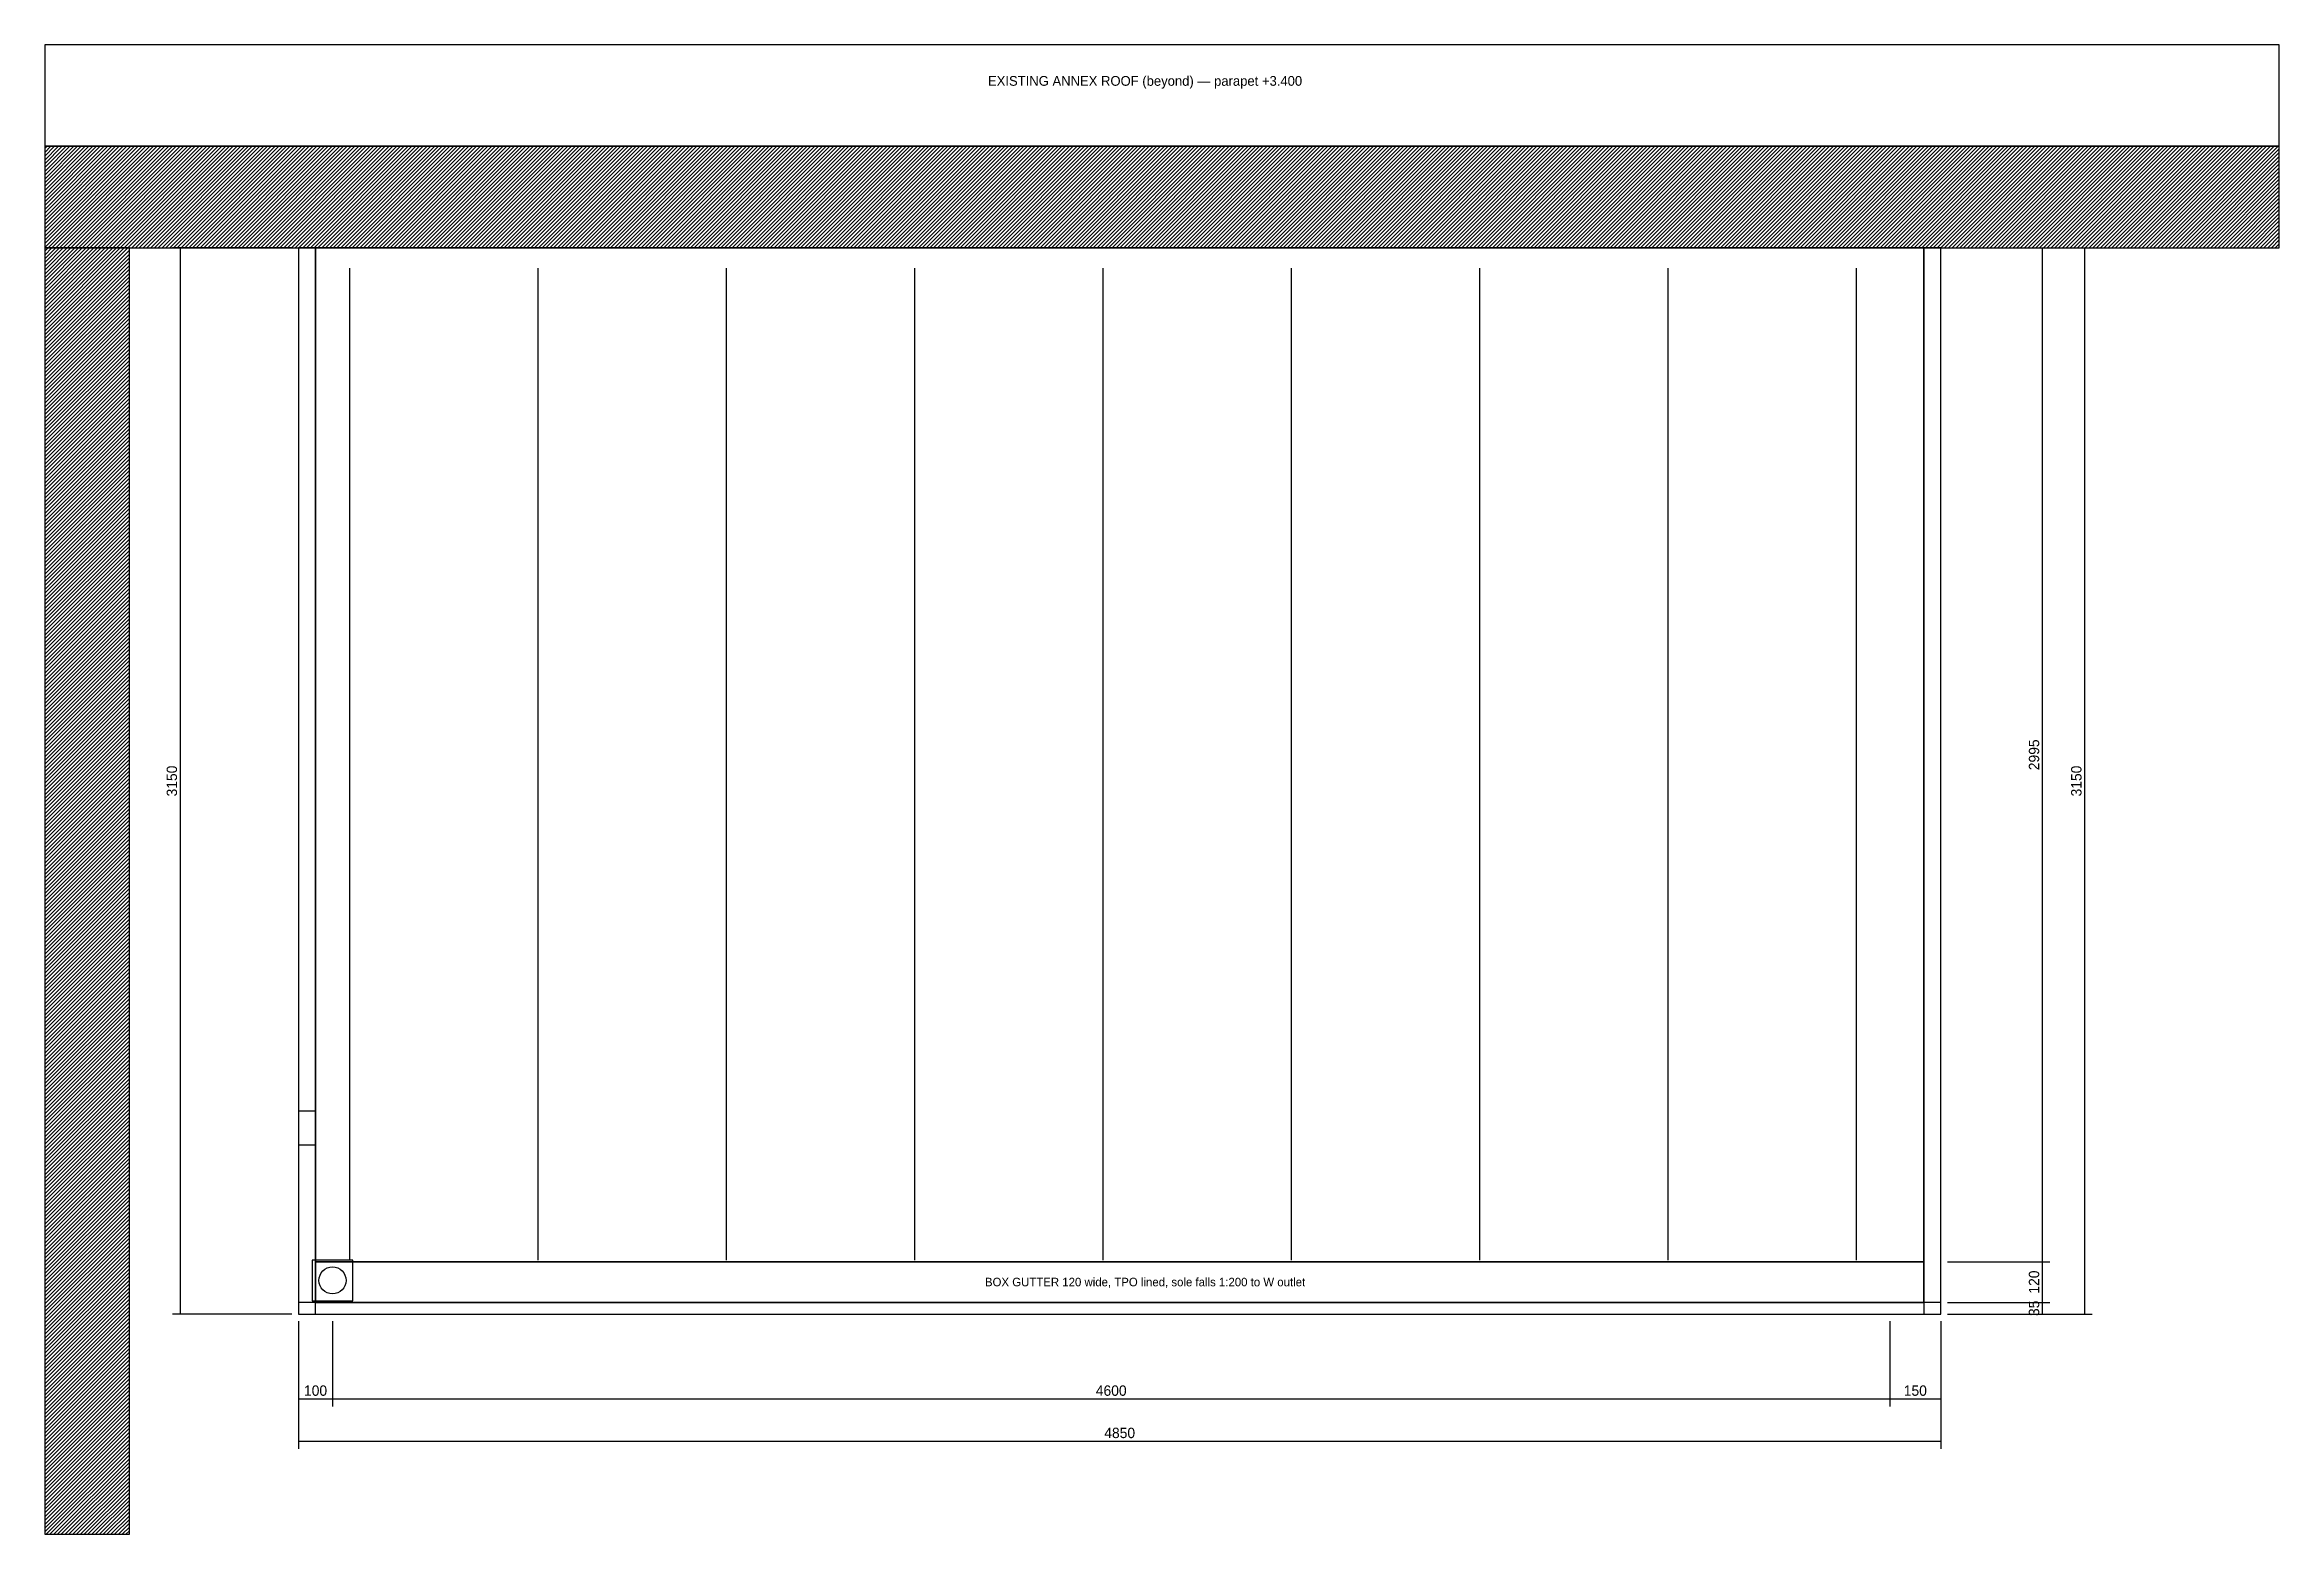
# Model space of a CAD drawing. Header units: millimetres. Extents: x -3750 to 66350, y -83500 to 3000.
# Drawn here: x 39750 to 46350, y -3800 to 600 of the extents above; entities that cross this region are included whole.
import ezdxf
from ezdxf.enums import TextEntityAlignment as Align

# ---------------------------------------------------------------- set-up
doc = ezdxf.new("R2010")
doc.units = ezdxf.units.MM
doc.linetypes.add('DASHED', pattern=[1.524, 1.27, -0.254])
for name, color, linetype in [('A-DIMS', 3, 'Continuous'), ('A-HATCH', 9, 'Continuous'), ('A-TEXT', 2, 'Continuous'), ('A-WALL', 7, 'Continuous')]:
    doc.layers.add(name, color=color, linetype=linetype)

msp = doc.modelspace()

# ---------------------------------------------------------------- texts
at = {"layer": 'A-DIMS'}
for s, p in [('2995', (45650, -1497.5)), ('3150', (40150, -1575)), ('3150', (45775, -1575)), ('120', (45650, -3055)), ('35', (45650, -3132.5))]:
    msp.add_text(s, height=30.6, rotation=90, dxfattribs=at).set_placement(p, align=Align.BOTTOM_CENTER)
for s, p in [('100', (40550, -3400)), ('4600', (42900, -3400)), ('150', (45275, -3400)), ('4850', (42925, -3525))]:
    msp.add_text(s, height=30.6, dxfattribs=at).set_placement(p, align=Align.BOTTOM_CENTER)
at = {"layer": 'A-TEXT'}
for s, height, p in [('EXISTING ANNEX ROOF (beyond) — parapet +3.400', 28.8, (43000, 470)), ('BOX GUTTER 120 wide, TPO lined, sole falls 1:200 to W outlet', 25.2, (43000, -3075))]:
    msp.add_text(s, height=height, dxfattribs=at).set_placement(p, align=Align.BOTTOM_CENTER)

# ---------------------------------------------------------------- hatches: boundary and pattern name
at = {"layer": 'A-HATCH'}
h = msp.add_hatch(dxfattribs=at)
h.set_pattern_fill('ANSI31', scale=2.5)
h.paths.add_polyline_path([(39750, 0), (46350, 0), (46350, 300), (39750, 300)])
h = msp.add_hatch(dxfattribs=at)
h.set_pattern_fill('ANSI31', scale=2.5)
h.paths.add_polyline_path([(39750, -3800), (40000, -3800), (40000, 0), (39750, 0)])

# ---------------------------------------------------------------- linework, layer by layer
at = {"layer": 'A-DIMS'}
for p, q in [((40480, 0), (40127.5, 0)), ((40150, 0), (40150, -3150)), ((45370, 0), (45672.5, 0)), ((45370, 0), (45797.5, 0)), ((45650, 0), (45650, -2995)), ((45775, 0), (45775, -3150)), ((45370, -2995), (45672.5, -2995)), ((45370, -2995), (45672.5, -2995)), ((45650, -2995), (45650, -3115)), ((40480, -3150), (40127.5, -3150)), ((45370, -3115), (45672.5, -3115)), ((45370, -3115), (45672.5, -3115)), ((45370, -3150), (45672.5, -3150)), ((45370, -3150), (45797.5, -3150)), ((45650, -3115), (45650, -3150)), ((40500, -3170), (40500, -3422.5)), ((40500, -3170), (40500, -3547.5)), ((40600, -3170), (40600, -3422.5)), ((40600, -3170), (40600, -3422.5)), ((45200, -3170), (45200, -3422.5)), ((45200, -3170), (45200, -3422.5)), ((45350, -3170), (45350, -3422.5)), ((45350, -3170), (45350, -3547.5)), ((40500, -3400), (40600, -3400)), ((40600, -3400), (45200, -3400)), ((45200, -3400), (45350, -3400)), ((40500, -3525), (45350, -3525))]:
    msp.add_line(p, q, dxfattribs=at)
at = {"layer": 'A-WALL', "linetype": 'DASHED'}
for p, q in [((40650, -60), (40650, -2990)), ((41206.2, -60), (41206.2, -2990)), ((41762.5, -60), (41762.5, -2990)), ((42318.8, -60), (42318.8, -2990)), ((42875, -60), (42875, -2990)), ((43431.2, -60), (43431.2, -2990)), ((43987.5, -60), (43987.5, -2990)), ((44543.8, -60), (44543.8, -2990)), ((45100, -60), (45100, -2990))]:
    msp.add_line(p, q, dxfattribs=at)
at = {"layer": 'A-WALL'}
for points in [[(39750, 300), (46350, 300), (46350, 600), (39750, 600)], [(39750, 0), (46350, 0), (46350, 300), (39750, 300)], [(39750, -3800), (40000, -3800), (40000, 0), (39750, 0)], [(40500, -3150), (45350, -3150), (45350, 0), (40500, 0)], [(40500, -3150), (40550, -3150), (40550, 0), (40500, 0)], [(40550, -2995), (45300, -2995), (45300, 0), (40550, 0)], [(45300, -3150), (45350, -3150), (45350, 0), (45300, 0)], [(40500, -2650), (40550, -2650), (40550, -2550), (40500, -2550)], [(40550, -3115), (45300, -3115), (45300, -2995), (40550, -2995)], [(40500, -3150), (45350, -3150), (45350, -3115), (40500, -3115)]]:
    msp.add_lwpolyline(points, close=True, dxfattribs=at)
at = {"layer": 'A-WALL', "linetype": 'DASHED'}
msp.add_lwpolyline([(40540, -3110), (40660, -3110), (40660, -2990), (40540, -2990)], close=True, dxfattribs=at)
at = {"layer": 'A-WALL'}
msp.add_circle((40600, -3050), 40, dxfattribs=at)

msp.set_redraw_order([(e.dxf.handle, doc.entitydb.next_handle()) for e in msp.query("TEXT MTEXT ATTDEF DIMENSION ARC_DIMENSION")])  # texts and dimensions are drawn at this point

doc.saveas('drawing.dxf')
